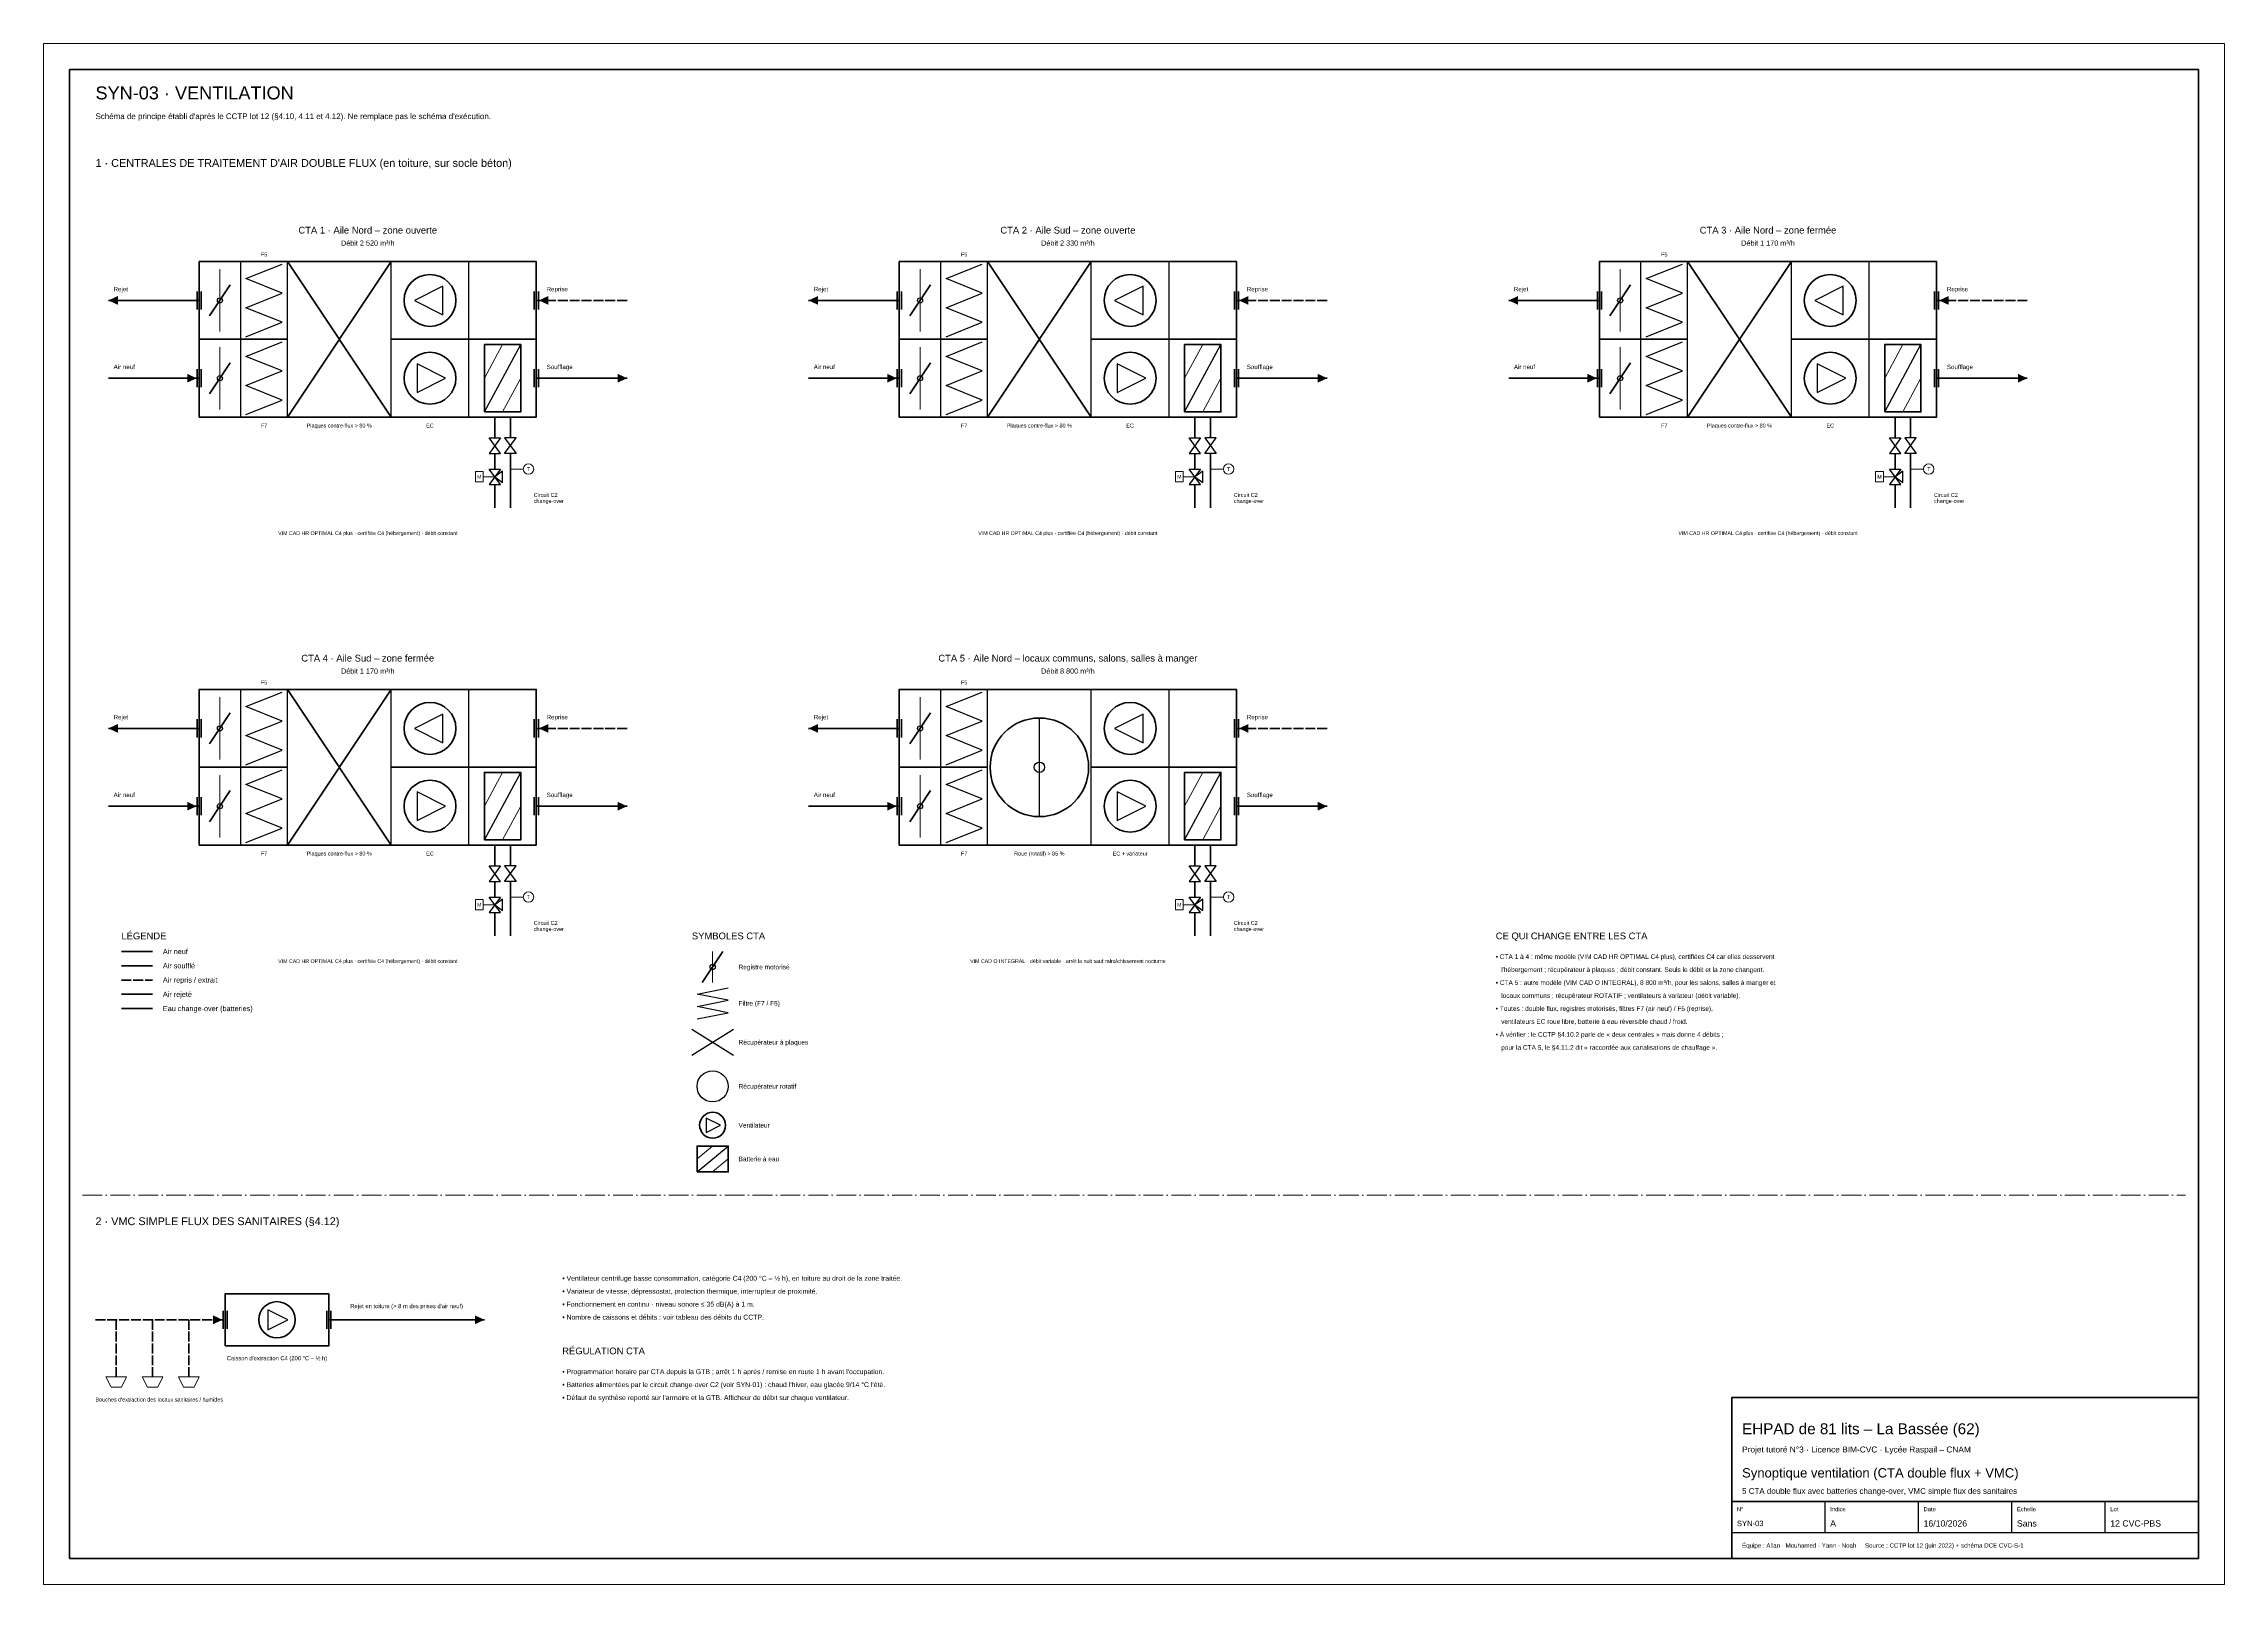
# Model space of a CAD drawing. Header units: millimetres. Extents: x 0 to 841, y 0 to 594.
import ezdxf
from ezdxf.enums import TextEntityAlignment as Align

# ---------------------------------------------------------------- set-up
doc = ezdxf.new("R2010")
doc.units = ezdxf.units.MM
doc.header["$LTSCALE"] = 3
doc.linetypes.add('DASHDOT', pattern=[3.556, 2.54, -0.508, 0, -0.508])
doc.linetypes.add('DASHED', pattern=[1.524, 1.27, -0.254])
for name, color, linetype in [('CADRE', 7, 'Continuous'), ('CVC-ACCESSOIRE', 6, 'Continuous'), ('CVC-AIR-NEUF', 3, 'Continuous'), ('CVC-AIR-REJET', 8, 'Continuous'), ('CVC-AIR-REPRIS', 5, 'DASHED'), ('CVC-AIR-SOUFFLE', 1, 'Continuous'), ('CVC-EG-CHANGEOVER', 4, 'Continuous'), ('CVC-EQUIPEMENT', 7, 'Continuous'), ('CVC-LIMITE', 8, 'DASHDOT'), ('CVC-TEXTE', 7, 'Continuous'), ('CVC-TEXTE-PUISS', 4, 'Continuous')]:
    doc.layers.add(name, color=color, linetype=linetype)
doc.styles.get("Standard").update_dxf_attribs({"font": 'arial.ttf'})

msp = doc.modelspace()

# ---------------------------------------------------------------- linework, layer by layer
at = {"layer": 'CADRE', "lineweight": 18}
msp.add_lwpolyline([(0, 0), (841, 0), (841, 594), (0, 594), (0, 0)], dxfattribs=at)
at = {"layer": 'CADRE', "lineweight": 70}
msp.add_lwpolyline([(10, 10), (831, 10), (831, 584), (10, 584), (10, 10)], dxfattribs=at)
at = {"layer": 'CADRE', "lineweight": 50}
msp.add_lwpolyline([(651, 10), (831, 10), (831, 72), (651, 72), (651, 10)], dxfattribs=at)
at = {"layer": 'CADRE', "lineweight": 35}
msp.add_lwpolyline([(651, 32), (831, 32)], dxfattribs=at)
at = {"layer": 'CADRE', "lineweight": 25}
for points in [[(687, 20), (687, 32)], [(723, 20), (723, 32)], [(759, 20), (759, 32)], [(795, 20), (795, 32)], [(651, 20), (831, 20)]]:
    msp.add_lwpolyline(points, dxfattribs=at)
at = {"layer": 'CVC-ACCESSOIRE', "lineweight": 25}
for points in [[(176.2, 436), (171.8, 442), (176.2, 442), (171.8, 436), (176.2, 436)], [(177.8, 442), (182.2, 436), (177.8, 436), (182.2, 442), (177.8, 442)], [(446.2, 436), (441.8, 442), (446.2, 442), (441.8, 436), (446.2, 436)], [(447.8, 442), (452.2, 436), (447.8, 436), (452.2, 442), (447.8, 442)], [(716.2, 436), (711.8, 442), (716.2, 442), (711.8, 436), (716.2, 436)], [(717.8, 442), (722.2, 436), (717.8, 436), (722.2, 442), (717.8, 442)], [(176.2, 424), (171.8, 430), (176.2, 430), (171.8, 424), (176.2, 424)], [(174, 427), (177, 424.8), (177, 429.2), (174, 427)], [(446.2, 424), (441.8, 430), (446.2, 430), (441.8, 424), (446.2, 424)], [(444, 427), (447, 424.8), (447, 429.2), (444, 427)], [(716.2, 424), (711.8, 430), (716.2, 430), (711.8, 424), (716.2, 424)], [(714, 427), (717, 424.8), (717, 429.2), (714, 427)], [(176.2, 271), (171.8, 277), (176.2, 277), (171.8, 271), (176.2, 271)], [(177.8, 277), (182.2, 271), (177.8, 271), (182.2, 277), (177.8, 277)], [(446.2, 271), (441.8, 277), (446.2, 277), (441.8, 271), (446.2, 271)], [(447.8, 277), (452.2, 271), (447.8, 271), (452.2, 277), (447.8, 277)], [(176.2, 259), (171.8, 265), (176.2, 265), (171.8, 259), (176.2, 259)], [(174, 262), (177, 259.8), (177, 264.2), (174, 262)], [(446.2, 259), (441.8, 265), (446.2, 265), (441.8, 259), (446.2, 259)], [(444, 262), (447, 259.8), (447, 264.2), (444, 262)]]:
    msp.add_lwpolyline(points, dxfattribs=at)
at = {"layer": 'CVC-ACCESSOIRE', "lineweight": 18}
for points in [[(169.5, 425), (169.5, 429), (166.5, 429), (166.5, 425), (169.5, 425)], [(180, 430), (185, 430)], [(439.5, 425), (439.5, 429), (436.5, 429), (436.5, 425), (439.5, 425)], [(450, 430), (455, 430)], [(709.5, 425), (709.5, 429), (706.5, 429), (706.5, 425), (709.5, 425)], [(720, 430), (725, 430)], [(174, 427), (169.5, 427)], [(444, 427), (439.5, 427)], [(714, 427), (709.5, 427)], [(169.5, 260), (169.5, 264), (166.5, 264), (166.5, 260), (169.5, 260)], [(174, 262), (169.5, 262)], [(180, 265), (185, 265)], [(439.5, 260), (439.5, 264), (436.5, 264), (436.5, 260), (439.5, 260)], [(444, 262), (439.5, 262)], [(450, 265), (455, 265)], [(24, 80), (32, 80), (30, 76), (26, 76), (24, 80)], [(38, 80), (46, 80), (44, 76), (40, 76), (38, 80)], [(52, 80), (60, 80), (58, 76), (54, 76), (52, 80)]]:
    msp.add_lwpolyline(points, dxfattribs=at)
for centre in [(187, 430), (457, 430), (727, 430), (187, 265), (457, 265)]:
    msp.add_circle(centre, 2, dxfattribs=at)
at = {"layer": 'CVC-AIR-NEUF', "lineweight": 70}
for points in [[(25, 465), (60, 465)], [(295, 465), (330, 465)], [(565, 465), (600, 465)], [(25, 300), (60, 300)], [(295, 300), (330, 300)]]:
    msp.add_lwpolyline(points, dxfattribs=at)
at = {"layer": 'CVC-AIR-NEUF', "lineweight": 50}
msp.add_lwpolyline([(30, 244), (42, 244)], dxfattribs=at)
at = {"layer": 'CVC-AIR-NEUF'}
for points in [[(59, 465), (55.37, 466.69), (55.37, 463.31)], [(329, 465), (325.37, 466.69), (325.37, 463.31)], [(599, 465), (595.37, 466.69), (595.37, 463.31)], [(59, 300), (55.37, 301.69), (55.37, 298.31)], [(329, 300), (325.37, 301.69), (325.37, 298.31)]]:
    msp.add_solid(points, dxfattribs=at)
at = {"layer": 'CVC-AIR-REJET', "lineweight": 70}
for points in [[(60, 495), (25, 495)], [(330, 495), (295, 495)], [(600, 495), (565, 495)], [(60, 330), (25, 330)], [(330, 330), (295, 330)]]:
    msp.add_lwpolyline(points, dxfattribs=at)
at = {"layer": 'CVC-AIR-REJET', "lineweight": 50}
msp.add_lwpolyline([(30, 227.5), (42, 227.5)], dxfattribs=at)
at = {"layer": 'CVC-AIR-REJET', "lineweight": 60}
msp.add_lwpolyline([(110, 102), (170, 102)], dxfattribs=at)
at = {"layer": 'CVC-AIR-REJET'}
for points in [[(25, 495), (28.63, 493.31), (28.63, 496.69)], [(295, 495), (298.63, 493.31), (298.63, 496.69)], [(565, 495), (568.63, 493.31), (568.63, 496.69)], [(25, 330), (28.63, 328.31), (28.63, 331.69)], [(295, 330), (298.63, 328.31), (298.63, 331.69)], [(170, 102), (166.37, 103.69), (166.37, 100.31)]]:
    msp.add_solid(points, dxfattribs=at)
at = {"layer": 'CVC-AIR-REPRIS', "lineweight": 70}
for points in [[(225, 495), (190, 495)], [(495, 495), (460, 495)], [(765, 495), (730, 495)], [(225, 330), (190, 330)], [(495, 330), (460, 330)]]:
    msp.add_lwpolyline(points, dxfattribs=at)
at = {"layer": 'CVC-AIR-REPRIS', "lineweight": 50}
msp.add_lwpolyline([(30, 233), (42, 233)], dxfattribs=at)
at = {"layer": 'CVC-AIR-REPRIS', "lineweight": 60}
msp.add_lwpolyline([(20, 102), (70, 102)], dxfattribs=at)
at = {"layer": 'CVC-AIR-REPRIS', "lineweight": 35}
for points in [[(28, 102), (28, 80)], [(42, 102), (42, 80)], [(56, 102), (56, 80)]]:
    msp.add_lwpolyline(points, dxfattribs=at)
at = {"layer": 'CVC-AIR-REPRIS'}
for points in [[(191, 495), (194.63, 493.31), (194.63, 496.69)], [(461, 495), (464.63, 493.31), (464.63, 496.69)], [(731, 495), (734.63, 493.31), (734.63, 496.69)], [(191, 330), (194.63, 328.31), (194.63, 331.69)], [(461, 330), (464.63, 328.31), (464.63, 331.69)], [(69, 102), (65.37, 103.69), (65.37, 100.31)]]:
    msp.add_solid(points, dxfattribs=at)
at = {"layer": 'CVC-AIR-SOUFFLE', "lineweight": 70}
for points in [[(190, 465), (225, 465)], [(460, 465), (495, 465)], [(730, 465), (765, 465)], [(190, 300), (225, 300)], [(460, 300), (495, 300)]]:
    msp.add_lwpolyline(points, dxfattribs=at)
at = {"layer": 'CVC-AIR-SOUFFLE', "lineweight": 50}
msp.add_lwpolyline([(30, 238.5), (42, 238.5)], dxfattribs=at)
at = {"layer": 'CVC-AIR-SOUFFLE'}
for points in [[(225, 465), (221.37, 466.69), (221.37, 463.31)], [(495, 465), (491.37, 466.69), (491.37, 463.31)], [(765, 465), (761.37, 466.69), (761.37, 463.31)], [(225, 300), (221.37, 301.69), (221.37, 298.31)], [(495, 300), (491.37, 301.69), (491.37, 298.31)]]:
    msp.add_solid(points, dxfattribs=at)
at = {"layer": 'CVC-EG-CHANGEOVER', "lineweight": 35}
for points in [[(174, 442), (174, 450)], [(180, 450), (180, 442)], [(444, 442), (444, 450)], [(450, 450), (450, 442)], [(714, 442), (714, 450)], [(720, 450), (720, 442)], [(174, 430), (174, 436)], [(180, 436), (180, 415)], [(444, 430), (444, 436)], [(450, 436), (450, 415)], [(714, 430), (714, 436)], [(720, 436), (720, 415)], [(174, 415), (174, 424)], [(444, 415), (444, 424)], [(714, 415), (714, 424)], [(174, 277), (174, 285)], [(180, 285), (180, 277)], [(444, 277), (444, 285)], [(450, 285), (450, 277)], [(174, 265), (174, 271)], [(180, 271), (180, 250)], [(444, 265), (444, 271)], [(450, 271), (450, 250)], [(174, 250), (174, 259)], [(444, 250), (444, 259)]]:
    msp.add_lwpolyline(points, dxfattribs=at)
at = {"layer": 'CVC-EG-CHANGEOVER', "lineweight": 50}
msp.add_lwpolyline([(30, 222), (42, 222)], dxfattribs=at)
at = {"layer": 'CVC-EQUIPEMENT', "lineweight": 60}
for points in [[(60, 450), (190, 450), (190, 510), (60, 510), (60, 450)], [(330, 450), (460, 450), (460, 510), (330, 510), (330, 450)], [(600, 450), (730, 450), (730, 510), (600, 510), (600, 450)], [(60, 285), (190, 285), (190, 345), (60, 345), (60, 285)], [(330, 285), (460, 285), (460, 345), (330, 345), (330, 285)]]:
    msp.add_lwpolyline(points, dxfattribs=at)
at = {"layer": 'CVC-EQUIPEMENT', "lineweight": 18}
for points in [[(68, 483), (68, 507)], [(338, 483), (338, 507)], [(608, 483), (608, 507)], [(68, 453), (68, 477)], [(338, 453), (338, 477)], [(608, 453), (608, 477)], [(68, 318), (68, 342)], [(338, 318), (338, 342)], [(68, 288), (68, 312)], [(338, 288), (338, 312)], [(258, 232), (258, 244)]]:
    msp.add_lwpolyline(points, dxfattribs=at)
at = {"layer": 'CVC-EQUIPEMENT', "lineweight": 25}
for points in [[(76, 450), (76, 510)], [(78, 481), (92, 486.6), (78, 492.2), (92, 497.8), (78, 503.4), (92, 509)], [(94, 450), (94, 510)], [(134, 450), (134, 510)], [(164, 450), (164, 510)], [(346, 450), (346, 510)], [(348, 481), (362, 486.6), (348, 492.2), (362, 497.8), (348, 503.4), (362, 509)], [(364, 450), (364, 510)], [(404, 450), (404, 510)], [(434, 450), (434, 510)], [(616, 450), (616, 510)], [(618, 481), (632, 486.6), (618, 492.2), (632, 497.8), (618, 503.4), (632, 509)], [(634, 450), (634, 510)], [(674, 450), (674, 510)], [(704, 450), (704, 510)], [(154, 500.5), (143, 495), (154, 489.5), (154, 500.5)], [(424, 500.5), (413, 495), (424, 489.5), (424, 500.5)], [(694, 500.5), (683, 495), (694, 489.5), (694, 500.5)], [(78, 451), (92, 456.6), (78, 462.2), (92, 467.8), (78, 473.4), (92, 479)], [(170, 452), (184, 478)], [(348, 451), (362, 456.6), (348, 462.2), (362, 467.8), (348, 473.4), (362, 479)], [(440, 452), (454, 478)], [(618, 451), (632, 456.6), (618, 462.2), (632, 467.8), (618, 473.4), (632, 479)], [(710, 452), (724, 478)], [(144, 459.5), (155, 465), (144, 470.5), (144, 459.5)], [(414, 459.5), (425, 465), (414, 470.5), (414, 459.5)], [(684, 459.5), (695, 465), (684, 470.5), (684, 459.5)], [(76, 285), (76, 345)], [(94, 285), (94, 345)], [(134, 285), (134, 345)], [(164, 285), (164, 345)], [(346, 285), (346, 345)], [(364, 285), (364, 345)], [(404, 285), (404, 345)], [(434, 285), (434, 345)], [(78, 316), (92, 321.6), (78, 327.2), (92, 332.8), (78, 338.4), (92, 344)], [(348, 316), (362, 321.6), (348, 327.2), (362, 332.8), (348, 338.4), (362, 344)], [(154, 335.5), (143, 330), (154, 324.5), (154, 335.5)], [(384, 296), (384, 334)], [(424, 335.5), (413, 330), (424, 324.5), (424, 335.5)], [(78, 286), (92, 291.6), (78, 297.2), (92, 302.8), (78, 308.4), (92, 314)], [(170, 287), (184, 313)], [(348, 286), (362, 291.6), (348, 297.2), (362, 302.8), (348, 308.4), (362, 314)], [(440, 287), (454, 313)], [(144, 294.5), (155, 300), (144, 305.5), (144, 294.5)], [(414, 294.5), (425, 300), (414, 305.5), (414, 294.5)], [(252, 218), (264, 220.4), (252, 222.8), (264, 225.2), (252, 227.6), (264, 230)], [(255.5, 174.25), (261, 177), (255.5, 179.75), (255.5, 174.25)], [(252, 159), (264, 169)], [(86.5, 98.15), (94.2, 102), (86.5, 105.85), (86.5, 98.15)]]:
    msp.add_lwpolyline(points, dxfattribs=at)
at = {"layer": 'CVC-EQUIPEMENT', "lineweight": 40}
for points in [[(94, 450), (134, 510)], [(94, 510), (134, 450)], [(364, 450), (404, 510)], [(364, 510), (404, 450)], [(634, 450), (674, 510)], [(634, 510), (674, 450)], [(94, 285), (134, 345)], [(94, 345), (134, 285)]]:
    msp.add_lwpolyline(points, dxfattribs=at)
at = {"layer": 'CVC-EQUIPEMENT', "lineweight": 35}
for points in [[(59.2, 491.5), (59.2, 498.5)], [(60.8, 491.5), (60.8, 498.5)], [(64, 489), (72, 501)], [(189.2, 491.5), (189.2, 498.5)], [(190.8, 491.5), (190.8, 498.5)], [(329.2, 491.5), (329.2, 498.5)], [(330.8, 491.5), (330.8, 498.5)], [(334, 489), (342, 501)], [(459.2, 491.5), (459.2, 498.5)], [(460.8, 491.5), (460.8, 498.5)], [(599.2, 491.5), (599.2, 498.5)], [(600.8, 491.5), (600.8, 498.5)], [(604, 489), (612, 501)], [(729.2, 491.5), (729.2, 498.5)], [(730.8, 491.5), (730.8, 498.5)], [(60, 480), (94, 480)], [(134, 480), (190, 480)], [(330, 480), (364, 480)], [(404, 480), (460, 480)], [(600, 480), (634, 480)], [(674, 480), (730, 480)], [(64, 459), (72, 471)], [(170, 452), (184, 452), (184, 478), (170, 478), (170, 452)], [(334, 459), (342, 471)], [(440, 452), (454, 452), (454, 478), (440, 478), (440, 452)], [(604, 459), (612, 471)], [(710, 452), (724, 452), (724, 478), (710, 478), (710, 452)], [(59.2, 461.5), (59.2, 468.5)], [(60.8, 461.5), (60.8, 468.5)], [(189.2, 461.5), (189.2, 468.5)], [(190.8, 461.5), (190.8, 468.5)], [(329.2, 461.5), (329.2, 468.5)], [(330.8, 461.5), (330.8, 468.5)], [(459.2, 461.5), (459.2, 468.5)], [(460.8, 461.5), (460.8, 468.5)], [(599.2, 461.5), (599.2, 468.5)], [(600.8, 461.5), (600.8, 468.5)], [(729.2, 461.5), (729.2, 468.5)], [(730.8, 461.5), (730.8, 468.5)], [(59.2, 326.5), (59.2, 333.5)], [(60.8, 326.5), (60.8, 333.5)], [(64, 324), (72, 336)], [(189.2, 326.5), (189.2, 333.5)], [(190.8, 326.5), (190.8, 333.5)], [(329.2, 326.5), (329.2, 333.5)], [(330.8, 326.5), (330.8, 333.5)], [(334, 324), (342, 336)], [(459.2, 326.5), (459.2, 333.5)], [(460.8, 326.5), (460.8, 333.5)], [(60, 315), (94, 315)], [(134, 315), (190, 315)], [(170, 287), (184, 287), (184, 313), (170, 313), (170, 287)], [(330, 315), (364, 315)], [(404, 315), (460, 315)], [(440, 287), (454, 287), (454, 313), (440, 313), (440, 287)], [(59.2, 296.5), (59.2, 303.5)], [(60.8, 296.5), (60.8, 303.5)], [(64, 294), (72, 306)], [(189.2, 296.5), (189.2, 303.5)], [(190.8, 296.5), (190.8, 303.5)], [(329.2, 296.5), (329.2, 303.5)], [(330.8, 296.5), (330.8, 303.5)], [(334, 294), (342, 306)], [(459.2, 296.5), (459.2, 303.5)], [(460.8, 296.5), (460.8, 303.5)], [(254, 232), (262, 244)], [(252, 159), (264, 159), (264, 169), (252, 169), (252, 159)], [(69.2, 98.5), (69.2, 105.5)], [(70.8, 98.5), (70.8, 105.5)], [(109.2, 98.5), (109.2, 105.5)], [(110.8, 98.5), (110.8, 105.5)]]:
    msp.add_lwpolyline(points, dxfattribs=at)
at = {"layer": 'CVC-EQUIPEMENT', "lineweight": 13}
for points in [[(170, 465), (177, 478)], [(440, 465), (447, 478)], [(710, 465), (717, 478)], [(177, 452), (184, 465)], [(447, 452), (454, 465)], [(717, 452), (724, 465)], [(170, 300), (177, 313)], [(440, 300), (447, 313)], [(177, 287), (184, 300)], [(447, 287), (454, 300)], [(252, 164), (258, 169)], [(258, 159), (264, 164)]]:
    msp.add_lwpolyline(points, dxfattribs=at)
at = {"layer": 'CVC-EQUIPEMENT', "lineweight": 30}
for points in [[(250, 204), (266, 214)], [(250, 214), (266, 204)]]:
    msp.add_lwpolyline(points, dxfattribs=at)
at = {"layer": 'CVC-EQUIPEMENT', "lineweight": 50}
msp.add_lwpolyline([(70, 92), (110, 92), (110, 112), (70, 112), (70, 92)], dxfattribs=at)
at = {"layer": 'CVC-EQUIPEMENT', "lineweight": 35}
for centre, radius in [((149, 495), 10), ((419, 495), 10), ((689, 495), 10), ((149, 465), 10), ((419, 465), 10), ((689, 465), 10), ((149, 330), 10), ((419, 330), 10), ((149, 300), 10), ((419, 300), 10), ((258, 177), 5), ((90, 102), 7)]:
    msp.add_circle(centre, radius, dxfattribs=at)
at = {"layer": 'CVC-EQUIPEMENT'}
for centre, radius in [((68, 495), 1), ((338, 495), 1), ((608, 495), 1), ((68, 465), 1), ((338, 465), 1), ((608, 465), 1), ((68, 330), 1), ((338, 330), 1), ((384, 315), 2), ((68, 300), 1), ((338, 300), 1), ((258, 238), 1), ((258, 192), 6)]:
    msp.add_circle(centre, radius, dxfattribs=at)
at = {"layer": 'CVC-EQUIPEMENT', "lineweight": 40}
msp.add_circle((384, 315), 19, dxfattribs=at)
at = {"layer": 'CVC-LIMITE', "lineweight": 18}
msp.add_lwpolyline([(15, 150), (826, 150)], dxfattribs=at)

# ---------------------------------------------------------------- texts
at = {"layer": 'CVC-TEXTE'}
for s, height, p in [('SYN-03 · VENTILATION', 5, (20, 575)), ("Schéma de principe établi d'après le CCTP lot 12 (§4.10, 4.11 et 4.12). Ne remplace pas le schéma d'exécution.", 2.2, (20, 566)), ("1 · CENTRALES DE TRAITEMENT D'AIR DOUBLE FLUX (en toiture, sur socle béton)", 3, (20, 548)), ('Circuit C2', 1.5, (189, 420)), ('Circuit C2', 1.5, (459, 420)), ('Circuit C2', 1.5, (729, 420)), ('change-over', 1.5, (189, 417.68)), ('change-over', 1.5, (459, 417.68)), ('change-over', 1.5, (729, 417.68)), ('change-over', 1.5, (189, 252.68)), ('Circuit C2', 1.5, (189, 255)), ('change-over', 1.5, (459, 252.68)), ('Circuit C2', 1.5, (459, 255)), ('LÉGENDE', 2.6, (30, 250)), ('Air neuf', 2, (46, 244)), ('SYMBOLES CTA', 2.6, (250, 250)), ('CE QUI CHANGE ENTRE LES CTA', 2.6, (560, 250)), ('Air soufflé', 2, (46, 238.5)), ('Registre motorisé', 1.8, (268, 238)), ('• CTA 1 à 4 : même modèle (VIM CAD HR OPTIMAL C4 plus), certifiées C4 car elles desservent', 1.8, (560, 242)), ("   l'hébergement ; récupérateur à plaques ; débit constant. Seuls le débit et la zone changent.", 1.8, (560, 237)), ('Air repris / extrait', 2, (46, 233)), ('Air rejeté', 2, (46, 227.5)), ('• CTA 5 : autre modèle (VIM CAD O INTEGRAL), 8 800 m³/h, pour les salons, salles à manger et', 1.8, (560, 232)), ('   locaux communs ; récupérateur ROTATIF ; ventilateurs à variateur (débit variable).', 1.8, (560, 227)), ('Eau change-over (batteries)', 2, (46, 222)), ('Filtre (F7 / F5)', 1.8, (268, 224)), ('• Toutes : double flux, registres motorisés, filtres F7 (air neuf) / F5 (reprise),', 1.8, (560, 222)), ('• À vérifier : le CCTP §4.10.2 parle de « deux centrales » mais donne 4 débits ;', 1.8, (560, 212)), ('   ventilateurs EC roue libre, batterie à eau réversible chaud / froid.', 1.8, (560, 217)), ('Récupérateur à plaques', 1.8, (268, 209)), ('   pour la CTA 5, le §4.11.2 dit « raccordée aux canalisations de chauffage ».', 1.8, (560, 207)), ('Récupérateur rotatif', 1.8, (268, 192)), ('Ventilateur', 1.8, (268, 177)), ('Batterie à eau', 1.8, (268, 164)), ('2 · VMC SIMPLE FLUX DES SANITAIRES (§4.12)', 3, (20, 140)), ('• Ventilateur centrifuge basse consommation, catégorie C4 (200 °C – ½ h), en toiture au droit de la zone traitée.', 1.9, (200, 118)), ('• Variateur de vitesse, dépressostat, protection thermique, interrupteur de proximité.', 1.9, (200, 113)), ('• Fonctionnement en continu · niveau sonore ≤ 35 dB(A) à 1 m.', 1.9, (200, 108)), ('• Nombre de caissons et débits : voir tableau des débits du CCTP.', 1.9, (200, 103)), ('RÉGULATION CTA', 2.6, (200, 90)), ("• Programmation horaire par CTA depuis la GTB ; arrêt 1 h après / remise en route 1 h avant l'occupation.", 1.9, (200, 82)), ("• Batteries alimentées par le circuit change-over C2 (voir SYN-01) : chaud l'hiver, eau glacée 9/14 °C l'été.", 1.9, (200, 77)), ("• Défaut de synthèse reporté sur l'armoire et la GTB. Afficheur de débit sur chaque ventilateur.", 1.9, (200, 72)), ('EHPAD de 81 lits – La Bassée (62)', 4.2, (655, 60)), ('Projet tutoré N°3 · Licence BIM-CVC · Lycée Raspail – CNAM', 2.3, (655, 52)), ('Synoptique ventilation (CTA double flux + VMC)', 3.6, (655, 43)), ('5 CTA double flux avec batteries change-over, VMC simple flux des sanitaires', 2.2, (655, 36)), ('N°', 1.6, (653, 29)), ('Indice', 1.6, (689, 29)), ('Date', 1.6, (725, 29)), ('Échelle', 1.6, (761, 29)), ('Lot', 1.6, (797, 29)), ('SYN-03', 2.1, (653, 23.5)), ('A', 2.4, (689, 23.5)), ('16/10/2026', 2.4, (725, 23.5)), ('Sans', 2.4, (761, 23.5)), ('12 CVC-PBS', 2.4, (797, 23.5)), ('Équipe : Allan · Mouhamed · Yann · Noah     Source : CCTP lot 12 (juin 2022) + schéma DCE CVC-S-1', 1.7, (655, 15))]:
    msp.add_text(s, height=height, dxfattribs=at).set_placement(p, align=Align.MIDDLE_LEFT)
for s, height, p in [('CTA 1 · Aile Nord – zone ouverte', 2.6, (125, 520)), ('CTA 2 · Aile Sud – zone ouverte', 2.6, (395, 520)), ('CTA 3 · Aile Nord – zone fermée', 2.6, (665, 520)), ('F5', 1.5, (85, 511.5)), ('F5', 1.5, (355, 511.5)), ('F5', 1.5, (625, 511.5)), ('CTA 4 · Aile Sud – zone fermée', 2.6, (125, 355)), ('CTA 5 · Aile Nord – locaux communs, salons, salles à manger', 2.6, (395, 355)), ('F5', 1.5, (85, 346.5)), ('F5', 1.5, (355, 346.5)), ("Rejet en toiture (> 8 m des prises d'air neuf)", 1.6, (140, 106))]:
    msp.add_text(s, height=height, dxfattribs=at).set_placement(p, align=Align.BOTTOM_CENTER)
for s, p in [('Rejet', (27, 498)), ('Reprise', (194, 498)), ('Rejet', (297, 498)), ('Reprise', (464, 498)), ('Rejet', (567, 498)), ('Reprise', (734, 498)), ('Air neuf', (27, 468)), ('Soufflage', (194, 468)), ('Air neuf', (297, 468)), ('Soufflage', (464, 468)), ('Air neuf', (567, 468)), ('Soufflage', (734, 468)), ('Rejet', (27, 333)), ('Reprise', (194, 333)), ('Rejet', (297, 333)), ('Reprise', (464, 333)), ('Air neuf', (27, 303)), ('Soufflage', (194, 303)), ('Air neuf', (297, 303)), ('Soufflage', (464, 303))]:
    msp.add_text(s, height=1.7, dxfattribs=at).set_placement(p, align=Align.BOTTOM_LEFT)
for s, height, p in [('F7', 1.5, (85, 447.5)), ('Plaques contre-flux > 80 %', 1.5, (114, 447.5)), ('EC', 1.5, (149, 447.5)), ('F7', 1.5, (355, 447.5)), ('Plaques contre-flux > 80 %', 1.5, (384, 447.5)), ('EC', 1.5, (419, 447.5)), ('F7', 1.5, (625, 447.5)), ('Plaques contre-flux > 80 %', 1.5, (654, 447.5)), ('EC', 1.5, (689, 447.5)), ('F7', 1.5, (85, 282.5)), ('Plaques contre-flux > 80 %', 1.5, (114, 282.5)), ('EC', 1.5, (149, 282.5)), ('F7', 1.5, (355, 282.5)), ('Roue (rotatif) > 85 %', 1.5, (384, 282.5)), ('EC + variateur', 1.5, (419, 282.5)), ("Caisson d'extraction C4 (200 °C – ½ h)", 1.6, (90, 88))]:
    msp.add_text(s, height=height, dxfattribs=at).set_placement(p, align=Align.TOP_CENTER)
for s, height, p in [('T', 1.5, (187, 430)), ('T', 1.5, (457, 430)), ('T', 1.5, (727, 430)), ('M', 1.4, (168, 427)), ('M', 1.4, (438, 427)), ('M', 1.4, (708, 427)), ('M', 1.4, (168, 262)), ('T', 1.5, (187, 265)), ('M', 1.4, (438, 262)), ('T', 1.5, (457, 265))]:
    msp.add_text(s, height=height, dxfattribs=at).set_placement(p, align=Align.MIDDLE_CENTER)
msp.add_text("Bouches d'extraction des locaux sanitaires / humides", height=1.5, dxfattribs=at).set_placement((20, 72), align=Align.TOP_LEFT)
at = {"layer": 'CVC-TEXTE-PUISS'}
for s, p in [('Débit 2 520 m³/h', (125, 515.5)), ('Débit 2 330 m³/h', (395, 515.5)), ('Débit 1 170 m³/h', (665, 515.5)), ('Débit 1 170 m³/h', (125, 350.5)), ('Débit 8 800 m³/h', (395, 350.5))]:
    msp.add_text(s, height=2, dxfattribs=at).set_placement(p, align=Align.BOTTOM_CENTER)
for s, p in [('VIM CAD HR OPTIMAL C4 plus · certifiée C4 (hébergement) · débit constant', (125, 406)), ('VIM CAD HR OPTIMAL C4 plus · certifiée C4 (hébergement) · débit constant', (395, 406)), ('VIM CAD HR OPTIMAL C4 plus · certifiée C4 (hébergement) · débit constant', (665, 406)), ('VIM CAD HR OPTIMAL C4 plus · certifiée C4 (hébergement) · débit constant', (125, 241)), ('VIM CAD O INTEGRAL · débit variable · arrêt la nuit sauf rafraîchissement nocturne', (395, 241))]:
    msp.add_text(s, height=1.45, dxfattribs=at).set_placement(p, align=Align.TOP_CENTER)

doc.saveas('drawing.dxf')
